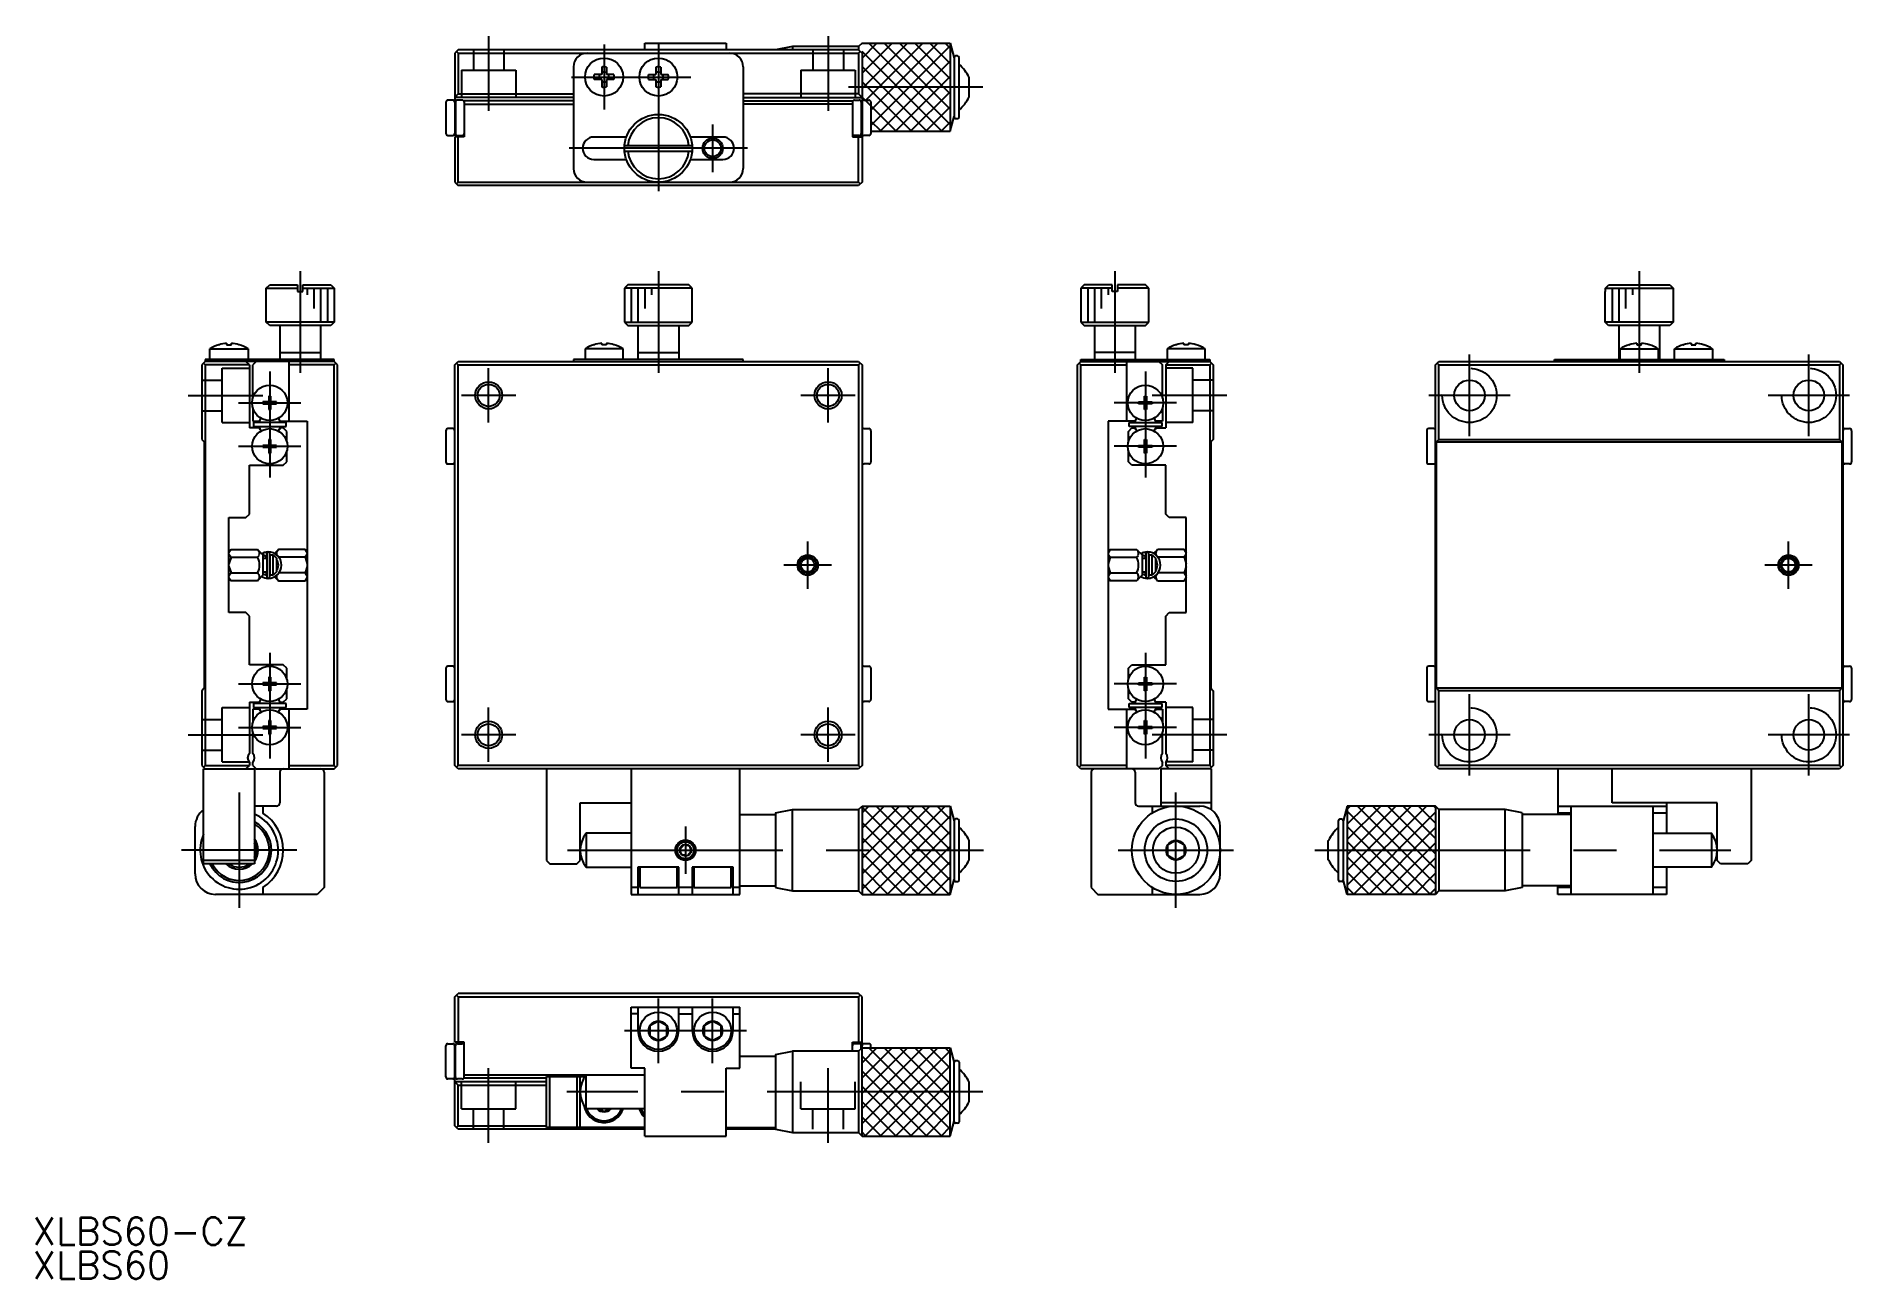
# Model space of a CAD drawing. Extents: x 1 to 268, y 0 to 183.
import ezdxf

# ---------------------------------------------------------------- set-up
doc = ezdxf.new("R2010")
doc.units = 0
doc.linetypes.add('CENTER', pattern=[50.8, 31.75, -6.35, 6.35, -6.35])
doc.linetypes.add('DASHED', pattern=[19.05, 12.7, -6.35])
doc.layers.get('0').update_dxf_attribs({"linetype": 'CONTINUOUS'})
doc.layers.add('CENTER', color=1, linetype='CENTER')
doc.styles.get("Standard").update_dxf_attribs({"font": 'txt.shx', "height": 3, "bigfont": 'bigfont.shx'})

# ---------------------------------------------------------------- blocks, each defined once
blk = doc.blocks.new('*U14')
at = {"color": 7, "linetype": 'CONTINUOUS'}
blk.add_text('XLBS60-CZ', height=4, dxfattribs=at).set_placement((0, 5))
blk = doc.blocks.new('*U15')
at = {"color": 7, "linetype": 'CONTINUOUS'}
blk.add_text('XLBS60', height=4, dxfattribs=at).set_placement((0, 0))

msp = doc.modelspace()

# ---------------------------------------------------------------- linework, layer by layer
at = {"color": 7, "linetype": 'CONTINUOUS'}
for p, q in [((90.15, 181.02), (90.15, 182.02)), ((90.15, 182.02), (102.15, 182.02)), ((102.15, 182.02), (102.15, 181.02)), ((122.15, 182.02), (121.65, 181.52)), ((122.15, 182.02), (135.15, 182.02)), ((135.15, 182.02), (135.74, 179.82)), ((135.15, 182.02), (135.15, 169.02)), ((62.65, 181.02), (62.15, 180.52)), ((62.15, 180.52), (62.15, 168.52)), ((62.65, 180.52), (62.4, 180.77)), ((121.65, 181.02), (62.65, 181.02)), ((62.65, 180.52), (62.65, 174.52)), ((62.65, 180.52), (121.65, 180.52)), ((111.9, 181.52), (109.4, 181.02)), ((121.65, 181.52), (111.9, 181.52)), ((111.9, 181.52), (111.9, 181.02)), ((121.65, 181.52), (121.65, 181.02)), ((121.65, 181.02), (122.15, 180.52)), ((121.65, 180.52), (121.9, 180.77)), ((121.65, 180.52), (121.65, 174.52)), ((122.15, 180.52), (122.15, 161.52)), ((135.74, 179.92), (135.74, 171.12)), ((136.24, 180.12), (135.94, 180.12)), ((136.44, 171.12), (136.44, 179.92)), ((79.65, 178.52), (79.65, 163.52)), ((79.65, 178.52), (79.65, 163.52)), ((83.8, 177.37), (82.7, 177.37)), ((83.8, 176.67), (82.7, 176.67)), ((83.8, 178.48), (83.8, 177.37)), ((83.8, 176.67), (83.8, 175.56)), ((84.5, 178.48), (84.5, 177.37)), ((85.61, 177.37), (84.5, 177.37)), ((85.61, 176.67), (84.5, 176.67)), ((84.5, 176.67), (84.5, 175.56)), ((90.7, 177.37), (91.8, 177.37)), ((90.7, 176.67), (91.8, 176.67)), ((91.8, 178.48), (91.8, 177.37)), ((91.8, 176.67), (91.8, 175.56)), ((92.5, 178.48), (92.5, 177.37)), ((92.5, 177.37), (93.61, 177.37)), ((92.5, 176.67), (93.61, 176.67)), ((92.5, 176.67), (92.5, 175.56)), ((104.65, 178.52), (104.65, 163.52)), ((104.65, 178.52), (104.65, 163.52)), ((137.95, 174.07), (137.95, 176.96)), ((62.65, 174.52), (62.15, 174.02)), ((79.65, 174.02), (62.15, 174.02)), ((62.65, 174.52), (79.65, 174.52)), ((121.65, 174.52), (104.65, 174.52)), ((104.65, 174.02), (122.15, 174.02)), ((121.65, 174.52), (122.15, 174.02)), ((60.85, 173.32), (60.85, 168.72)), ((61.85, 173.62), (61.15, 173.62)), ((62.15, 172.57), (62.25, 172.57)), ((62.15, 172.44), (62.25, 172.44)), ((62.25, 173.32), (62.25, 168.72)), ((63.25, 173.62), (62.55, 173.62)), ((79.65, 173.52), (63.55, 173.52)), ((63.55, 173.52), (63.55, 168.22)), ((63.55, 173.02), (79.65, 173.02)), ((104.65, 173.52), (120.75, 173.52)), ((120.75, 173.02), (104.65, 173.02)), ((120.75, 173.52), (120.75, 168.22)), ((121.05, 173.62), (121.75, 173.62)), ((122.05, 173.32), (122.05, 168.72)), ((122.15, 172.57), (122.05, 172.57)), ((122.15, 172.44), (122.05, 172.44)), ((122.45, 173.62), (123.15, 173.62)), ((123.45, 173.32), (123.45, 168.72)), ((135.15, 169.02), (135.74, 171.22)), ((62.15, 171.02), (62.25, 171.02)), ((62.15, 169.6), (62.25, 169.6)), ((62.15, 169.47), (62.25, 169.47)), ((62.15, 169.02), (62.25, 169.02)), ((62.15, 168.52), (62.33, 168.52)), ((63.48, 168.52), (63.55, 168.52)), ((120.83, 168.52), (120.75, 168.52)), ((122.15, 168.52), (121.98, 168.52)), ((122.15, 171.02), (122.05, 171.02)), ((122.15, 169.6), (122.05, 169.6)), ((122.15, 169.47), (122.05, 169.47)), ((122.15, 169.02), (122.05, 169.02)), ((123.45, 169.02), (135.15, 169.02)), ((135.94, 170.92), (136.24, 170.92)), ((61.15, 168.42), (61.85, 168.42)), ((63.55, 168.22), (62.15, 168.22)), ((62.15, 168.22), (62.15, 161.52)), ((62.55, 168.42), (63.25, 168.42)), ((62.65, 161.52), (62.65, 168.22)), ((87.43, 168.17), (82.65, 168.17)), ((87.17, 166.92), (97.14, 166.92)), ((87.17, 166.12), (97.14, 166.12)), ((101.65, 168.17), (96.87, 168.17)), ((120.75, 168.22), (122.15, 168.22)), ((121.75, 168.42), (121.05, 168.42)), ((121.65, 161.52), (121.65, 168.22)), ((123.15, 168.42), (122.45, 168.42)), ((82.65, 164.87), (87.43, 164.87)), ((96.87, 164.87), (101.65, 164.87)), ((62.15, 161.52), (62.65, 161.02)), ((62.65, 161.52), (62.4, 161.27)), ((62.65, 161.52), (121.65, 161.52)), ((121.65, 161.02), (62.65, 161.02)), ((122.15, 161.52), (121.65, 161.02)), ((121.65, 161.52), (121.9, 161.27)), ((34.4, 145.92), (34.9, 146.42)), ((34.4, 145.92), (39, 145.92)), ((34.4, 140.92), (34.4, 145.92)), ((34.9, 146.42), (39, 146.42)), ((39, 146.42), (39, 145.42)), ((39, 145.42), (39.8, 145.42)), ((39.8, 145.42), (39.8, 146.42)), ((39.8, 146.42), (43.9, 146.42)), ((39.8, 145.92), (44.4, 145.92)), ((43.9, 146.42), (44.4, 145.92)), ((44.4, 145.92), (44.4, 140.92)), ((87.17, 145.42), (87.15, 145.42)), ((87.15, 145.42), (87.15, 140.92)), ((87.67, 146.42), (87.17, 145.92)), ((97.14, 145.92), (87.17, 145.92)), ((87.17, 145.92), (87.17, 145.42)), ((96.64, 146.42), (87.67, 146.42)), ((97.14, 145.92), (96.64, 146.42)), ((97.14, 145.42), (97.14, 145.92)), ((97.15, 145.42), (97.14, 145.42)), ((97.15, 140.92), (97.15, 145.42)), ((154.9, 146.42), (154.4, 145.92)), ((159, 145.92), (154.4, 145.92)), ((154.4, 145.92), (154.4, 140.92)), ((159, 146.42), (154.9, 146.42)), ((159, 145.42), (159, 146.42)), ((159.8, 145.42), (159, 145.42)), ((163.9, 146.42), (159.8, 146.42)), ((159.8, 146.42), (159.8, 145.42)), ((164.4, 145.92), (159.8, 145.92)), ((164.4, 145.92), (163.9, 146.42)), ((164.4, 140.92), (164.4, 145.92)), ((231.64, 140.92), (231.64, 145.42)), ((231.64, 145.42), (231.66, 145.42)), ((231.66, 145.92), (232.16, 146.42)), ((231.66, 145.92), (241.63, 145.92)), ((231.66, 145.42), (231.66, 145.92)), ((232.16, 146.42), (241.13, 146.42)), ((241.13, 146.42), (241.63, 145.92)), ((241.63, 145.92), (241.63, 145.42)), ((241.63, 145.42), (241.64, 145.42)), ((241.64, 145.42), (241.64, 140.92)), ((44.4, 140.92), (34.4, 140.92)), ((34.9, 140.42), (34.4, 140.92)), ((43.9, 140.42), (34.9, 140.42)), ((36.4, 140.42), (36.4, 135.42)), ((42.4, 140.42), (42.4, 135.42)), ((44.4, 140.92), (43.9, 140.42)), ((87.15, 140.92), (97.15, 140.92)), ((87.15, 140.92), (87.65, 140.42)), ((87.65, 140.42), (96.65, 140.42)), ((89.15, 140.42), (89.15, 135.42)), ((95.15, 140.42), (95.15, 135.42)), ((96.65, 140.42), (97.15, 140.92)), ((154.4, 140.92), (164.4, 140.92)), ((154.4, 140.92), (154.9, 140.42)), ((154.9, 140.42), (163.9, 140.42)), ((156.4, 140.42), (156.4, 135.42)), ((162.4, 140.42), (162.4, 135.42)), ((163.9, 140.42), (164.4, 140.92)), ((241.64, 140.92), (231.64, 140.92)), ((232.14, 140.42), (231.64, 140.92)), ((241.14, 140.42), (232.14, 140.42)), ((233.64, 140.42), (233.64, 135.42)), ((239.64, 140.42), (239.64, 135.42)), ((241.64, 140.92), (241.14, 140.42)), ((26.1, 135.42), (26.1, 136.96)), ((26.1, 136.96), (31.7, 136.96)), ((27.4, 137.59), (27.44, 137.59)), ((28.55, 137.79), (28.55, 137.59)), ((28.55, 137.59), (29.25, 137.59)), ((29.25, 137.59), (29.25, 137.79)), ((30.4, 137.59), (30.36, 137.59)), ((31.7, 136.96), (31.7, 135.42)), ((36.4, 136.42), (42.4, 136.42)), ((86.95, 136.96), (81.35, 136.96)), ((81.35, 136.96), (81.35, 135.42)), ((82.65, 137.59), (82.7, 137.59)), ((83.8, 137.59), (83.8, 137.79)), ((84.5, 137.59), (83.8, 137.59)), ((84.5, 137.79), (84.5, 137.59)), ((85.65, 137.59), (85.61, 137.59)), ((86.95, 135.42), (86.95, 136.96)), ((89.15, 136.42), (95.15, 136.42)), ((162.4, 136.42), (156.4, 136.42)), ((172.7, 136.96), (167.1, 136.96)), ((167.1, 136.96), (167.1, 135.42)), ((168.4, 137.59), (168.44, 137.59)), ((169.55, 137.59), (169.55, 137.79)), ((170.25, 137.59), (169.55, 137.59)), ((170.25, 137.79), (170.25, 137.59)), ((171.4, 137.59), (171.36, 137.59)), ((172.7, 135.42), (172.7, 136.96)), ((233.84, 136.42), (233.64, 136.42)), ((233.84, 135.42), (233.84, 136.96)), ((233.84, 136.96), (239.44, 136.96)), ((235.14, 137.59), (235.19, 137.59)), ((236.29, 137.79), (236.29, 137.59)), ((236.29, 137.59), (236.99, 137.59)), ((236.99, 137.59), (236.99, 137.79)), ((238.14, 137.59), (238.1, 137.59)), ((239.44, 136.96), (239.44, 135.42)), ((239.64, 136.42), (239.44, 136.42)), ((241.84, 135.42), (241.84, 136.96)), ((241.84, 136.96), (247.44, 136.96)), ((243.14, 137.59), (243.19, 137.59)), ((244.29, 137.79), (244.29, 137.59)), ((244.29, 137.59), (244.99, 137.59)), ((244.99, 137.59), (244.99, 137.79)), ((246.14, 137.59), (246.1, 137.59)), ((247.44, 136.96), (247.44, 135.42)), ((25.4, 135.12), (24.9, 134.62)), ((24.9, 134.62), (24.9, 123.62)), ((25.4, 134.62), (25.15, 134.87)), ((44.4, 135.42), (25.4, 135.42)), ((25.4, 135.42), (25.4, 135.12)), ((44.4, 135.12), (25.4, 135.12)), ((31.9, 134.62), (25.4, 134.62)), ((25.4, 134.62), (25.4, 75.62)), ((31.9, 134.62), (31.4, 135.12)), ((31.9, 134.62), (31.9, 125.32)), ((32.9, 135.12), (32.4, 134.62)), ((32.4, 129.73), (32.4, 134.62)), ((37.7, 135.12), (37.7, 126.32)), ((44.4, 134.62), (37.7, 134.62)), ((44.4, 135.12), (44.4, 135.42)), ((44.9, 134.62), (44.4, 135.12)), ((44.4, 134.62), (44.65, 134.87)), ((44.4, 75.62), (44.4, 134.62)), ((44.9, 75.62), (44.9, 134.62)), ((62.15, 134.62), (62.65, 135.12)), ((62.15, 75.62), (62.15, 134.62)), ((62.65, 134.62), (62.4, 134.87)), ((62.65, 135.12), (121.65, 135.12)), ((62.65, 134.62), (121.65, 134.62)), ((62.65, 75.62), (62.65, 134.62)), ((104.65, 135.42), (79.65, 135.42)), ((79.65, 135.42), (79.65, 135.12)), ((104.65, 135.12), (104.65, 135.42)), ((121.65, 135.12), (122.15, 134.62)), ((121.65, 134.62), (121.9, 134.87)), ((121.65, 134.62), (121.65, 75.62)), ((122.15, 134.62), (122.15, 75.62)), ((153.9, 134.62), (154.4, 135.12)), ((153.9, 75.62), (153.9, 134.62)), ((154.4, 134.62), (154.15, 134.87)), ((154.4, 135.12), (154.4, 135.42)), ((154.4, 135.42), (173.4, 135.42)), ((154.4, 135.12), (173.4, 135.12)), ((154.4, 75.62), (154.4, 134.62)), ((154.4, 134.62), (161.1, 134.62)), ((161.1, 135.12), (161.1, 126.32)), ((165.9, 135.12), (166.4, 134.62)), ((166.4, 129.73), (166.4, 134.62)), ((166.9, 134.62), (167.4, 135.12)), ((166.9, 134.62), (166.9, 125.32)), ((166.9, 134.62), (173.4, 134.62)), ((173.4, 135.42), (173.4, 135.12)), ((173.4, 135.12), (173.9, 134.62)), ((173.4, 134.62), (173.65, 134.87)), ((173.4, 134.62), (173.4, 75.62)), ((173.9, 134.62), (173.9, 123.62)), ((206.64, 134.62), (207.14, 135.12)), ((206.64, 75.62), (206.64, 134.62)), ((207.14, 134.62), (206.89, 134.87)), ((207.14, 135.12), (266.14, 135.12)), ((207.14, 123.62), (207.14, 134.62)), ((207.14, 134.62), (266.14, 134.62)), ((224.14, 135.12), (224.14, 135.42)), ((224.14, 135.42), (249.14, 135.42)), ((249.14, 135.42), (249.14, 135.12)), ((266.14, 135.12), (266.64, 134.62)), ((266.14, 134.62), (266.39, 134.87)), ((266.14, 134.62), (266.14, 123.62)), ((266.64, 134.62), (266.64, 75.62)), ((34.69, 129.16), (33.9, 129.16)), ((33.9, 129.16), (33.9, 128.87)), ((33.9, 128.87), (34.69, 128.87)), ((34.43, 129.16), (34.43, 128.87)), ((35.04, 130.02), (34.75, 130.02)), ((34.75, 130.02), (34.75, 129.22)), ((35.04, 129.49), (34.75, 129.49)), ((34.75, 128.81), (34.75, 128.02)), ((34.75, 128.55), (35.04, 128.55)), ((35.04, 129.22), (35.04, 130.02)), ((35.04, 128.02), (35.04, 128.81)), ((35.9, 129.16), (35.1, 129.16)), ((35.1, 128.87), (35.9, 128.87)), ((35.37, 128.87), (35.37, 129.16)), ((35.9, 128.87), (35.9, 129.16)), ((162.9, 128.87), (162.9, 129.16)), ((162.9, 129.16), (163.69, 129.16)), ((163.69, 128.87), (162.9, 128.87)), ((163.43, 128.87), (163.43, 129.16)), ((163.75, 130.02), (164.04, 130.02)), ((163.75, 129.22), (163.75, 130.02)), ((163.75, 129.49), (164.04, 129.49)), ((163.75, 128.02), (163.75, 128.81)), ((164.04, 128.55), (163.75, 128.55)), ((164.04, 130.02), (164.04, 129.22)), ((164.04, 128.81), (164.04, 128.02)), ((164.1, 129.16), (164.9, 129.16)), ((164.9, 128.87), (164.1, 128.87)), ((164.37, 129.16), (164.37, 128.87)), ((164.9, 129.16), (164.9, 128.87)), ((32.4, 128.3), (32.4, 126.32)), ((32.4, 126.32), (33.35, 126.32)), ((37.3, 126.12), (32.5, 126.12)), ((32.5, 126.12), (32.5, 125.52)), ((33.35, 126.32), (33.52, 126.61)), ((34.75, 128.02), (35.04, 128.02)), ((36.45, 126.32), (36.28, 126.61)), ((36.45, 126.32), (40.4, 126.32)), ((37.3, 125.52), (37.3, 126.12)), ((40.4, 126.32), (40.4, 83.92)), ((162.35, 126.32), (158.4, 126.32)), ((158.4, 126.32), (158.4, 83.92)), ((161.5, 126.12), (166.3, 126.12)), ((161.5, 125.52), (161.5, 126.12)), ((162.35, 126.32), (162.52, 126.61)), ((164.04, 128.02), (163.75, 128.02)), ((165.45, 126.32), (165.28, 126.61)), ((166.4, 126.32), (165.45, 126.32)), ((166.3, 126.12), (166.3, 125.52)), ((166.4, 128.3), (166.4, 126.32)), ((24.9, 123.62), (25.25, 123.27)), ((25.25, 123.27), (25.25, 86.97)), ((33.35, 125.32), (31.9, 125.32)), ((32.5, 125.52), (37.3, 125.52)), ((33.35, 125.32), (33.48, 125.09)), ((35.04, 123.62), (34.75, 123.62)), ((34.75, 123.62), (34.75, 122.82)), ((35.04, 123.09), (34.75, 123.09)), ((35.04, 122.82), (35.04, 123.62)), ((36.45, 125.32), (36.32, 125.09)), ((36.9, 125.32), (36.45, 125.32)), ((37.4, 124.82), (36.9, 125.32)), ((37.4, 123.33), (37.4, 124.82)), ((60.85, 124.92), (60.85, 120.32)), ((61.85, 125.22), (61.15, 125.22)), ((122.45, 125.22), (123.15, 125.22)), ((123.45, 124.92), (123.45, 120.32)), ((161.4, 124.82), (161.9, 125.32)), ((161.4, 123.33), (161.4, 124.82)), ((166.3, 125.52), (161.5, 125.52)), ((161.9, 125.32), (162.35, 125.32)), ((162.35, 125.32), (162.48, 125.09)), ((163.75, 123.62), (164.04, 123.62)), ((163.75, 122.82), (163.75, 123.62)), ((163.75, 123.09), (164.04, 123.09)), ((164.04, 123.62), (164.04, 122.82)), ((165.45, 125.32), (165.32, 125.09)), ((165.45, 125.32), (166.9, 125.32)), ((173.9, 123.62), (173.55, 123.27)), ((173.55, 123.27), (173.55, 86.97)), ((205.34, 124.92), (205.34, 120.32)), ((206.34, 125.22), (205.64, 125.22)), ((206.79, 123.27), (207.14, 123.62)), ((206.79, 123.27), (266.49, 123.27)), ((206.79, 86.97), (206.79, 123.27)), ((207.14, 123.62), (266.14, 123.62)), ((266.14, 123.62), (266.49, 123.27)), ((266.49, 123.27), (266.49, 86.97)), ((266.94, 125.22), (267.64, 125.22)), ((267.94, 124.92), (267.94, 120.32)), ((34.69, 122.76), (33.9, 122.76)), ((33.9, 122.76), (33.9, 122.47)), ((33.9, 122.47), (34.69, 122.47)), ((34.43, 122.76), (34.43, 122.47)), ((34.75, 122.41), (34.75, 121.62)), ((34.75, 122.15), (35.04, 122.15)), ((34.75, 121.62), (35.04, 121.62)), ((35.04, 121.62), (35.04, 122.41)), ((35.9, 122.76), (35.1, 122.76)), ((35.1, 122.47), (35.9, 122.47)), ((35.37, 122.47), (35.37, 122.76)), ((35.9, 122.47), (35.9, 122.76)), ((37.4, 120.32), (37.4, 121.9)), ((161.4, 120.32), (161.4, 121.9)), ((162.9, 122.47), (162.9, 122.76)), ((162.9, 122.76), (163.69, 122.76)), ((163.69, 122.47), (162.9, 122.47)), ((163.43, 122.47), (163.43, 122.76)), ((163.75, 121.62), (163.75, 122.41)), ((164.04, 122.15), (163.75, 122.15)), ((164.04, 121.62), (163.75, 121.62)), ((164.04, 122.41), (164.04, 121.62)), ((164.1, 122.76), (164.9, 122.76)), ((164.9, 122.47), (164.1, 122.47)), ((164.37, 122.76), (164.37, 122.47)), ((164.9, 122.76), (164.9, 122.47)), ((31.9, 112.62), (31.9, 119.82)), ((31.9, 119.82), (36.9, 119.82)), ((36.9, 119.82), (37.4, 120.32)), ((61.15, 120.02), (61.85, 120.02)), ((123.15, 120.02), (122.45, 120.02)), ((161.9, 119.82), (161.4, 120.32)), ((166.9, 119.82), (161.9, 119.82)), ((166.9, 112.62), (166.9, 119.82)), ((205.64, 120.02), (206.34, 120.02)), ((267.64, 120.02), (266.94, 120.02)), ((31.4, 112.12), (31.9, 112.62)), ((167.4, 112.12), (166.9, 112.62)), ((28.9, 98.12), (28.9, 112.12)), ((28.9, 112.12), (31.4, 112.12)), ((169.9, 112.12), (167.4, 112.12)), ((169.9, 98.12), (169.9, 112.12)), ((28.9, 107.13), (29.2, 107.43)), ((29.2, 107.43), (28.9, 106.95)), ((29.2, 107.43), (33.09, 107.43)), ((33.09, 107.43), (33.9, 106.62)), ((34.64, 107.06), (34.13, 106.96)), ((36.21, 107.43), (35.61, 106.83)), ((40.1, 107.43), (36.21, 107.43)), ((40.4, 107.13), (40.1, 107.43)), ((40.1, 107.43), (40.4, 106.95)), ((158.4, 107.13), (158.7, 107.43)), ((158.7, 107.43), (158.4, 106.95)), ((158.7, 107.43), (162.59, 107.43)), ((162.59, 107.43), (163.4, 106.62)), ((164.14, 107.06), (163.63, 106.96)), ((165.71, 107.43), (165.11, 106.83)), ((169.6, 107.43), (165.71, 107.43)), ((169.9, 107.13), (169.6, 107.43)), ((169.6, 107.43), (169.9, 106.95)), ((28.9, 106.75), (29.2, 106.27)), ((29.2, 106.27), (28.9, 105.31)), ((28.9, 104.92), (29.2, 103.96)), ((29.2, 106.27), (33.09, 106.27)), ((33.71, 106.81), (33.89, 106.9)), ((33.92, 106.92), (33.89, 106.9)), ((33.89, 106.9), (33.89, 106.9)), ((33.89, 106.9), (33.89, 106.9)), ((33.89, 106.9), (33.89, 106.9)), ((33.89, 106.9), (33.89, 106.89)), ((33.89, 106.89), (33.89, 106.89)), ((33.89, 106.89), (33.89, 106.88)), ((33.89, 106.88), (33.89, 106.87)), ((33.89, 106.87), (33.89, 106.86)), ((33.89, 106.86), (33.9, 106.85)), ((33.9, 106.85), (33.9, 106.83)), ((33.9, 106.83), (33.9, 106.82)), ((33.9, 106.82), (33.91, 106.8)), ((33.9, 106.62), (33.9, 103.62)), ((33.9, 106.4), (34.07, 106.49)), ((33.9, 106.12), (34.45, 106.12)), ((33.91, 106.8), (33.92, 106.77)), ((33.99, 106.94), (33.92, 106.92)), ((33.92, 106.77), (33.93, 106.74)), ((33.93, 106.74), (33.95, 106.7)), ((33.95, 106.7), (33.96, 106.67)), ((33.96, 106.67), (33.98, 106.63)), ((33.98, 106.63), (34, 106.6)), ((34.03, 106.95), (33.99, 106.94)), ((34, 106.6), (34.01, 106.57)), ((34.01, 106.57), (34.02, 106.56)), ((34.02, 106.56), (34.02, 106.55)), ((34.02, 106.55), (34.03, 106.54)), ((34.06, 106.95), (34.03, 106.95)), ((34.03, 106.54), (34.03, 106.53)), ((34.03, 106.53), (34.04, 106.52)), ((34.04, 106.52), (34.05, 106.51)), ((34.05, 106.51), (34.05, 106.51)), ((34.05, 106.51), (34.06, 106.5)), ((34.1, 106.96), (34.06, 106.95)), ((34.06, 106.5), (34.06, 106.5)), ((34.06, 106.5), (34.07, 106.49)), ((34.07, 106.49), (34.07, 106.49)), ((34.13, 106.96), (34.1, 106.96)), ((34.17, 106.96), (34.13, 106.96)), ((34.2, 106.96), (34.17, 106.96)), ((34.24, 106.96), (34.2, 106.96)), ((34.28, 106.96), (34.24, 106.96)), ((34.31, 106.95), (34.28, 106.96)), ((34.35, 106.94), (34.31, 106.95)), ((34.38, 106.94), (34.35, 106.94)), ((34.41, 106.92), (34.38, 106.94)), ((34.4, 106.12), (34.4, 106.4)), ((34.45, 106.91), (34.41, 106.92)), ((34.46, 106.91), (34.45, 106.91)), ((34.45, 106.84), (34.45, 103.39)), ((34.9, 103.39), (34.9, 106.84)), ((34.9, 106.62), (35.4, 106.62)), ((34.9, 106.62), (34.9, 103.62)), ((35.4, 106.62), (35.9, 106.12)), ((35.4, 103.62), (35.4, 106.62)), ((35.9, 106.12), (35.9, 104.12)), ((40.1, 106.27), (36.24, 106.27)), ((40.4, 106.75), (40.1, 106.27)), ((40.1, 106.27), (40.4, 105.31)), ((40.4, 104.92), (40.1, 103.96)), ((158.4, 106.75), (158.7, 106.27)), ((158.7, 106.27), (158.4, 105.31)), ((158.4, 104.92), (158.7, 103.96)), ((158.7, 106.27), (162.59, 106.27)), ((163.21, 106.81), (163.39, 106.9)), ((163.42, 106.92), (163.39, 106.9)), ((163.39, 106.9), (163.39, 106.9)), ((163.39, 106.9), (163.39, 106.9)), ((163.39, 106.9), (163.39, 106.9)), ((163.39, 106.9), (163.39, 106.89)), ((163.39, 106.89), (163.39, 106.89)), ((163.39, 106.89), (163.39, 106.88)), ((163.39, 106.88), (163.39, 106.87)), ((163.39, 106.87), (163.39, 106.86)), ((163.39, 106.86), (163.4, 106.85)), ((163.4, 106.85), (163.4, 106.83)), ((163.4, 106.83), (163.4, 106.82)), ((163.4, 106.82), (163.41, 106.8)), ((163.4, 106.62), (163.4, 103.62)), ((163.4, 106.4), (163.57, 106.49)), ((163.4, 106.12), (163.95, 106.12)), ((163.41, 106.8), (163.42, 106.77)), ((163.49, 106.94), (163.42, 106.92)), ((163.42, 106.77), (163.43, 106.74)), ((163.43, 106.74), (163.45, 106.7)), ((163.45, 106.7), (163.46, 106.67)), ((163.46, 106.67), (163.48, 106.63)), ((163.48, 106.63), (163.5, 106.6)), ((163.53, 106.95), (163.49, 106.94)), ((163.5, 106.6), (163.51, 106.57)), ((163.51, 106.57), (163.52, 106.56)), ((163.52, 106.56), (163.52, 106.55)), ((163.52, 106.55), (163.53, 106.54)), ((163.56, 106.95), (163.53, 106.95)), ((163.53, 106.54), (163.53, 106.53)), ((163.53, 106.53), (163.54, 106.52)), ((163.54, 106.52), (163.55, 106.51)), ((163.55, 106.51), (163.55, 106.51)), ((163.55, 106.51), (163.56, 106.5)), ((163.6, 106.96), (163.56, 106.95)), ((163.56, 106.5), (163.56, 106.5)), ((163.56, 106.5), (163.57, 106.49)), ((163.57, 106.49), (163.57, 106.49)), ((163.63, 106.96), (163.6, 106.96)), ((163.67, 106.96), (163.63, 106.96)), ((163.7, 106.96), (163.67, 106.96)), ((163.74, 106.96), (163.7, 106.96)), ((163.78, 106.96), (163.74, 106.96)), ((163.81, 106.95), (163.78, 106.96)), ((163.85, 106.94), (163.81, 106.95)), ((163.88, 106.94), (163.85, 106.94)), ((163.91, 106.92), (163.88, 106.94)), ((163.9, 106.12), (163.9, 106.4)), ((163.95, 106.91), (163.91, 106.92)), ((163.96, 106.91), (163.95, 106.91)), ((163.95, 106.84), (163.95, 103.39)), ((164.4, 103.39), (164.4, 106.84)), ((164.4, 106.62), (164.9, 106.62)), ((164.4, 106.62), (164.4, 103.62)), ((164.9, 106.62), (165.4, 106.12)), ((164.9, 103.62), (164.9, 106.62)), ((165.4, 106.12), (165.4, 104.12)), ((169.6, 106.27), (165.74, 106.27)), ((169.9, 106.75), (169.6, 106.27)), ((169.6, 106.27), (169.9, 105.31)), ((169.9, 104.92), (169.6, 103.96)), ((29.2, 103.96), (28.9, 103.48)), ((28.9, 103.29), (29.2, 102.81)), ((29.2, 102.81), (28.9, 103.11)), ((29.2, 103.96), (33.09, 103.96)), ((33.09, 102.81), (29.2, 102.81)), ((33.9, 103.62), (33.09, 102.81)), ((33.9, 104.12), (34.45, 104.12)), ((33.9, 103.83), (34.45, 103.63)), ((34.4, 104.12), (34.4, 103.84)), ((35.4, 103.62), (34.9, 103.62)), ((35.9, 104.12), (35.4, 103.62)), ((35.61, 103.41), (36.21, 102.81)), ((36.21, 102.81), (40.1, 102.81)), ((40.1, 103.96), (36.24, 103.96)), ((40.1, 103.96), (40.4, 103.48)), ((40.4, 103.29), (40.1, 102.81)), ((40.1, 102.81), (40.4, 103.11)), ((158.7, 103.96), (158.4, 103.48)), ((158.4, 103.29), (158.7, 102.81)), ((158.7, 102.81), (158.4, 103.11)), ((158.7, 103.96), (162.59, 103.96)), ((162.59, 102.81), (158.7, 102.81)), ((163.4, 103.62), (162.59, 102.81)), ((163.4, 104.12), (163.95, 104.12)), ((163.4, 103.83), (163.95, 103.63)), ((163.9, 104.12), (163.9, 103.84)), ((164.9, 103.62), (164.4, 103.62)), ((165.4, 104.12), (164.9, 103.62)), ((165.11, 103.41), (165.71, 102.81)), ((165.71, 102.81), (169.6, 102.81)), ((169.6, 103.96), (165.74, 103.96)), ((169.6, 103.96), (169.9, 103.48)), ((169.9, 103.29), (169.6, 102.81)), ((169.6, 102.81), (169.9, 103.11)), ((31.4, 98.12), (28.9, 98.12)), ((31.9, 97.62), (31.4, 98.12)), ((31.9, 90.42), (31.9, 97.62)), ((166.9, 97.62), (167.4, 98.12)), ((166.9, 90.42), (166.9, 97.62)), ((167.4, 98.12), (169.9, 98.12)), ((36.9, 90.42), (31.9, 90.42)), ((35.04, 88.62), (34.75, 88.62)), ((34.75, 88.62), (34.75, 87.82)), ((35.04, 87.82), (35.04, 88.62)), ((37.4, 89.92), (36.9, 90.42)), ((37.4, 88.33), (37.4, 89.92)), ((60.85, 89.92), (60.85, 85.32)), ((61.85, 90.22), (61.15, 90.22)), ((122.45, 90.22), (123.15, 90.22)), ((123.45, 89.92), (123.45, 85.32)), ((161.4, 89.92), (161.9, 90.42)), ((161.4, 88.33), (161.4, 89.92)), ((161.9, 90.42), (166.9, 90.42)), ((163.75, 88.62), (164.04, 88.62)), ((163.75, 87.82), (163.75, 88.62)), ((164.04, 88.62), (164.04, 87.82)), ((205.34, 89.92), (205.34, 85.32)), ((206.34, 90.22), (205.64, 90.22)), ((266.94, 90.22), (267.64, 90.22)), ((267.94, 89.92), (267.94, 85.32)), ((25.25, 86.97), (24.9, 86.62)), ((24.9, 86.62), (24.9, 75.62)), ((34.69, 87.76), (33.9, 87.76)), ((33.9, 87.76), (33.9, 87.47)), ((33.9, 87.47), (34.69, 87.47)), ((34.43, 87.76), (34.43, 87.47)), ((35.04, 88.09), (34.75, 88.09)), ((34.75, 87.41), (34.75, 86.62)), ((34.75, 87.15), (35.04, 87.15)), ((34.75, 86.62), (35.04, 86.62)), ((35.04, 86.62), (35.04, 87.41)), ((35.9, 87.76), (35.1, 87.76)), ((35.1, 87.47), (35.9, 87.47)), ((35.37, 87.47), (35.37, 87.76)), ((35.9, 87.47), (35.9, 87.76)), ((37.4, 85.42), (37.4, 86.9)), ((161.4, 85.42), (161.4, 86.9)), ((162.9, 87.47), (162.9, 87.76)), ((162.9, 87.76), (163.69, 87.76)), ((163.69, 87.47), (162.9, 87.47)), ((163.43, 87.47), (163.43, 87.76)), ((163.75, 88.09), (164.04, 88.09)), ((163.75, 86.62), (163.75, 87.41)), ((164.04, 87.15), (163.75, 87.15)), ((164.04, 86.62), (163.75, 86.62)), ((164.04, 87.41), (164.04, 86.62)), ((164.1, 87.76), (164.9, 87.76)), ((164.9, 87.47), (164.1, 87.47)), ((164.37, 87.76), (164.37, 87.47)), ((164.9, 87.76), (164.9, 87.47)), ((173.55, 86.97), (173.9, 86.62)), ((173.9, 86.62), (173.9, 75.62)), ((266.49, 86.97), (206.79, 86.97)), ((207.14, 86.62), (206.79, 86.97)), ((266.14, 86.62), (207.14, 86.62)), ((207.14, 75.62), (207.14, 86.62)), ((266.49, 86.97), (266.14, 86.62)), ((266.14, 86.62), (266.14, 75.62)), ((31.9, 84.92), (33.35, 84.92)), ((31.9, 84.92), (31.9, 77.38)), ((33.35, 83.92), (32.4, 83.92)), ((32.4, 83.92), (32.4, 81.93)), ((37.3, 84.72), (32.5, 84.72)), ((32.5, 84.72), (32.5, 84.12)), ((32.5, 84.12), (37.3, 84.12)), ((33.35, 84.92), (33.52, 85.21)), ((33.35, 83.92), (33.48, 83.69)), ((36.45, 84.92), (36.28, 85.21)), ((36.45, 83.92), (36.32, 83.69)), ((36.45, 84.92), (36.9, 84.92)), ((40.4, 83.92), (36.45, 83.92)), ((36.9, 84.92), (37.4, 85.42)), ((37.3, 84.12), (37.3, 84.72)), ((37.7, 83.92), (37.7, 75.12)), ((61.15, 85.02), (61.85, 85.02)), ((123.15, 85.02), (122.45, 85.02)), ((158.4, 83.92), (162.35, 83.92)), ((161.1, 83.92), (161.1, 75.12)), ((161.9, 84.92), (161.4, 85.42)), ((161.5, 84.72), (166.3, 84.72)), ((161.5, 84.12), (161.5, 84.72)), ((166.3, 84.12), (161.5, 84.12)), ((162.35, 84.92), (161.9, 84.92)), ((162.35, 84.92), (162.52, 85.21)), ((162.35, 83.92), (162.48, 83.69)), ((165.45, 84.92), (165.28, 85.21)), ((165.45, 83.92), (165.32, 83.69)), ((166.9, 84.92), (165.45, 84.92)), ((165.45, 83.92), (166.4, 83.92)), ((166.3, 84.72), (166.3, 84.12)), ((166.4, 83.92), (166.4, 81.93)), ((166.9, 84.92), (166.9, 77.38)), ((205.64, 85.02), (206.34, 85.02)), ((267.64, 85.02), (266.94, 85.02)), ((32.4, 77.38), (32.4, 80.5)), ((34.69, 81.36), (33.9, 81.36)), ((33.9, 81.36), (33.9, 81.07)), ((33.9, 81.07), (34.69, 81.07)), ((34.43, 81.36), (34.43, 81.07)), ((35.04, 82.22), (34.75, 82.22)), ((34.75, 82.22), (34.75, 81.42)), ((35.04, 81.69), (34.75, 81.69)), ((34.75, 81.01), (34.75, 80.22)), ((34.75, 80.75), (35.04, 80.75)), ((35.04, 81.42), (35.04, 82.22)), ((35.04, 80.22), (35.04, 81.01)), ((35.9, 81.36), (35.1, 81.36)), ((35.1, 81.07), (35.9, 81.07)), ((35.37, 81.07), (35.37, 81.36)), ((35.9, 81.07), (35.9, 81.36)), ((162.9, 81.07), (162.9, 81.36)), ((162.9, 81.36), (163.69, 81.36)), ((163.69, 81.07), (162.9, 81.07)), ((163.43, 81.07), (163.43, 81.36)), ((163.75, 82.22), (164.04, 82.22)), ((163.75, 81.42), (163.75, 82.22)), ((163.75, 81.69), (164.04, 81.69)), ((163.75, 80.22), (163.75, 81.01)), ((164.04, 80.75), (163.75, 80.75)), ((164.04, 82.22), (164.04, 81.42)), ((164.04, 81.01), (164.04, 80.22)), ((164.1, 81.36), (164.9, 81.36)), ((164.9, 81.07), (164.1, 81.07)), ((164.37, 81.36), (164.37, 81.07)), ((164.9, 81.36), (164.9, 81.07)), ((166.4, 77.38), (166.4, 80.5)), ((34.75, 80.22), (35.04, 80.22)), ((164.04, 80.22), (163.75, 80.22)), ((24.9, 75.62), (25.4, 75.12)), ((25.4, 75.62), (25.15, 75.37)), ((25.15, 61.12), (25.15, 75.12)), ((25.15, 75.12), (32.65, 75.12)), ((25.4, 75.62), (31.9, 75.62)), ((31.4, 75.12), (31.9, 75.62)), ((31.9, 76.06), (31.9, 75.62)), ((32.4, 75.62), (32.4, 76.06)), ((32.4, 75.62), (32.9, 75.12)), ((32.65, 75.12), (32.65, 61.12)), ((32.9, 75.12), (44.4, 75.12)), ((37.7, 75.62), (44.4, 75.62)), ((44.4, 75.12), (44.9, 75.62)), ((44.4, 75.62), (44.65, 75.37)), ((62.65, 75.12), (62.15, 75.62)), ((62.65, 75.62), (62.4, 75.37)), ((121.65, 75.62), (62.65, 75.62)), ((121.65, 75.12), (62.65, 75.12)), ((75.65, 75.12), (75.65, 61.62)), ((88.15, 75.12), (88.15, 56.62)), ((104.15, 56.62), (104.15, 75.12)), ((121.65, 75.62), (121.9, 75.37)), ((122.15, 75.62), (121.65, 75.12)), ((154.4, 75.12), (153.9, 75.62)), ((154.4, 75.62), (154.15, 75.37)), ((161.1, 75.62), (154.4, 75.62)), ((165.9, 75.12), (154.4, 75.12)), ((166.4, 75.62), (165.9, 75.12)), ((173.65, 75.12), (166.15, 75.12)), ((166.15, 75.12), (166.15, 69.62)), ((166.4, 75.62), (166.4, 76.06)), ((166.9, 76.06), (166.9, 75.62)), ((167.4, 75.12), (166.9, 75.62)), ((173.4, 75.62), (166.9, 75.62)), ((173.9, 75.62), (173.4, 75.12)), ((173.4, 75.62), (173.65, 75.37)), ((173.65, 69.05), (173.65, 75.12)), ((207.14, 75.12), (206.64, 75.62)), ((207.14, 75.62), (206.89, 75.37)), ((266.14, 75.62), (207.14, 75.62)), ((266.14, 75.12), (207.14, 75.12)), ((224.64, 75.12), (224.64, 68.37)), ((232.64, 70.12), (232.64, 75.12)), ((253.14, 75.12), (253.14, 61.62)), ((266.14, 75.62), (266.39, 75.37)), ((266.64, 75.62), (266.14, 75.12)), ((36.4, 74.62), (36.4, 70.12)), ((42.9, 74.62), (42.9, 57.62)), ((155.9, 74.62), (155.9, 57.62)), ((162.4, 74.62), (162.4, 70.12)), ((35.9, 69.62), (32.65, 69.62)), ((33.9, 69.62), (33.9, 68.59)), ((80.65, 61.62), (80.65, 70.12)), ((80.65, 70.12), (88.15, 70.12)), ((121.65, 69.12), (122.15, 69.62)), ((122.15, 69.62), (135.15, 69.62)), ((122.15, 69.62), (122.15, 56.62)), ((135.15, 69.62), (135.74, 67.42)), ((135.15, 69.62), (135.15, 56.62)), ((162.9, 69.62), (171.9, 69.62)), ((164.9, 69.62), (164.9, 68.59)), ((173.65, 70.12), (166.15, 70.12)), ((193.64, 69.62), (193.05, 67.42)), ((206.64, 69.62), (193.64, 69.62)), ((193.64, 69.62), (193.64, 56.62)), ((207.14, 69.12), (206.64, 69.62)), ((206.64, 69.62), (206.64, 56.62)), ((224.64, 69.62), (240.64, 69.62)), ((226.64, 56.62), (226.64, 69.62)), ((248.14, 70.12), (232.64, 70.12)), ((238.64, 69.62), (238.64, 56.62)), ((240.64, 70.12), (240.64, 65.62)), ((248.14, 61.62), (248.14, 70.12)), ((104.15, 68.37), (109.4, 68.37)), ((109.4, 68.62), (111.9, 69.12)), ((109.4, 68.62), (109.4, 57.62)), ((111.9, 69.12), (121.65, 69.12)), ((111.9, 57.12), (111.9, 69.12)), ((121.65, 69.12), (121.65, 57.12)), ((135.74, 67.52), (135.74, 58.72)), ((136.24, 67.72), (135.94, 67.72)), ((136.44, 58.72), (136.44, 67.52)), ((192.35, 58.72), (192.35, 67.52)), ((192.55, 67.72), (192.85, 67.72)), ((193.05, 67.52), (193.05, 58.72)), ((216.89, 69.12), (207.14, 69.12)), ((207.14, 69.12), (207.14, 57.12)), ((219.39, 68.62), (216.89, 69.12)), ((216.89, 57.12), (216.89, 69.12)), ((219.39, 68.62), (219.39, 57.62)), ((226.64, 68.37), (219.39, 68.37)), ((226.64, 68.59), (224.64, 68.59)), ((240.64, 68.59), (238.64, 68.59)), ((23.9, 59.62), (23.9, 66.62)), ((81.53, 65.62), (81.53, 60.62)), ((88.15, 65.62), (81.53, 65.62)), ((137.95, 61.67), (137.95, 64.56)), ((168.4, 64.56), (167.15, 63.84)), ((169.65, 63.84), (168.4, 64.56)), ((174.9, 59.62), (174.9, 66.62)), ((190.84, 61.67), (190.84, 64.56)), ((238.64, 65.62), (247.27, 65.62)), ((247.27, 65.62), (247.27, 60.62)), ((32.65, 61.62), (25.15, 61.62)), ((75.65, 61.62), (76.15, 61.12)), ((80.15, 61.12), (80.65, 61.62)), ((95.31, 63.29), (95.88, 63.94)), ((95.58, 62.47), (95.31, 63.29)), ((96.43, 62.3), (95.58, 62.47)), ((95.88, 63.94), (96.73, 63.77)), ((97, 62.95), (96.43, 62.3)), ((96.73, 63.77), (97, 62.95)), ((167.15, 63.84), (167.15, 62.4)), ((167.15, 62.4), (168.4, 61.67)), ((168.4, 61.67), (169.65, 62.4)), ((169.65, 62.4), (169.65, 63.84)), ((248.64, 61.12), (248.14, 61.62)), ((253.14, 61.62), (252.64, 61.12)), ((32.65, 61.12), (25.15, 61.12)), ((76.15, 61.12), (80.15, 61.12)), ((81.53, 60.62), (88.15, 60.62)), ((95.15, 60.62), (89.15, 60.62)), ((89.15, 60.62), (89.15, 56.62)), ((89.4, 60.62), (89.4, 57.62)), ((94.9, 57.62), (94.9, 60.62)), ((95.15, 56.62), (95.15, 60.62)), ((103.15, 60.62), (97.15, 60.62)), ((97.15, 60.62), (97.15, 56.62)), ((97.4, 60.62), (97.4, 57.62)), ((102.9, 57.62), (102.9, 60.62)), ((103.15, 56.62), (103.15, 60.62)), ((247.27, 60.62), (238.64, 60.62)), ((240.64, 60.62), (240.64, 56.62)), ((252.64, 61.12), (248.64, 61.12)), ((41.9, 56.62), (26.9, 56.62)), ((33.9, 57.64), (33.9, 56.62)), ((42.9, 57.62), (41.9, 56.62)), ((89.15, 57.62), (88.15, 57.62)), ((88.15, 56.62), (104.15, 56.62)), ((89.4, 57.62), (94.9, 57.62)), ((97.15, 57.62), (95.15, 57.62)), ((97.4, 57.62), (102.9, 57.62)), ((104.15, 57.62), (103.15, 57.62)), ((104.15, 57.87), (109.4, 57.87)), ((109.4, 57.62), (111.9, 57.12)), ((111.9, 57.12), (121.65, 57.12)), ((121.65, 57.12), (122.15, 56.62)), ((122.15, 56.62), (135.15, 56.62)), ((135.15, 56.62), (135.74, 58.82)), ((135.94, 58.52), (136.24, 58.52)), ((155.9, 57.62), (156.9, 56.62)), ((156.9, 56.62), (171.9, 56.62)), ((164.9, 57.64), (164.9, 56.62)), ((192.85, 58.52), (192.55, 58.52)), ((193.64, 56.62), (193.05, 58.82)), ((206.64, 56.62), (193.64, 56.62)), ((207.14, 57.12), (206.64, 56.62)), ((216.89, 57.12), (207.14, 57.12)), ((219.39, 57.62), (216.89, 57.12)), ((226.64, 57.87), (219.39, 57.87)), ((224.64, 56.62), (224.64, 57.87)), ((226.64, 57.64), (224.64, 57.64)), ((240.64, 56.62), (224.64, 56.62)), ((240.64, 57.64), (238.64, 57.64)), ((62.15, 41.52), (62.65, 42.02)), ((62.15, 34.82), (62.15, 41.52)), ((62.65, 41.52), (62.4, 41.77)), ((121.65, 42.02), (62.65, 42.02)), ((62.65, 41.52), (62.65, 34.82)), ((62.65, 41.52), (121.65, 41.52)), ((122.15, 41.52), (121.65, 42.02)), ((121.65, 41.52), (121.9, 41.77)), ((121.65, 41.52), (121.65, 34.82)), ((122.15, 34.02), (122.15, 41.52)), ((88.15, 40.02), (104.15, 40.02)), ((88.15, 31.02), (88.15, 40.02)), ((89.15, 39.02), (88.15, 39.02)), ((89.15, 40.02), (89.15, 36.52)), ((92.15, 37.96), (90.9, 37.24)), ((93.4, 37.24), (92.15, 37.96)), ((95.15, 36.52), (95.15, 40.02)), ((95.15, 39.02), (97.15, 39.02)), ((97.15, 40.02), (97.15, 36.52)), ((100.15, 37.96), (98.9, 37.24)), ((101.4, 37.24), (100.15, 37.96)), ((103.15, 36.52), (103.15, 40.02)), ((103.15, 39.02), (104.15, 39.02)), ((104.15, 31.02), (104.15, 40.02)), ((63.55, 34.82), (62.15, 34.82)), ((63.55, 29.52), (63.55, 34.82)), ((90.9, 37.24), (90.9, 35.8)), ((90.9, 35.8), (92.15, 35.07)), ((92.15, 35.07), (93.4, 35.8)), ((93.4, 35.8), (93.4, 37.24)), ((98.9, 37.24), (98.9, 35.8)), ((98.9, 35.8), (100.15, 35.07)), ((100.15, 35.07), (101.4, 35.8)), ((101.4, 35.8), (101.4, 37.24)), ((120.75, 33.52), (120.75, 34.82)), ((120.75, 34.82), (122.15, 34.82)), ((60.85, 29.72), (60.85, 34.32)), ((61.15, 34.62), (61.85, 34.62)), ((62.15, 22.52), (62.15, 34.52)), ((62.15, 34.52), (62.33, 34.52)), ((62.15, 34.02), (62.25, 34.02)), ((62.15, 33.57), (62.25, 33.57)), ((62.15, 33.44), (62.25, 33.44)), ((62.25, 29.72), (62.25, 34.32)), ((62.55, 34.62), (63.25, 34.62)), ((63.48, 34.52), (63.55, 34.52)), ((104.15, 32.77), (109.4, 32.77)), ((109.4, 33.02), (111.9, 33.52)), ((109.4, 33.02), (109.4, 22.02)), ((121.65, 33.52), (111.9, 33.52)), ((111.9, 33.52), (111.9, 21.52)), ((120.83, 34.52), (120.75, 34.52)), ((121.75, 34.62), (121.05, 34.62)), ((121.65, 33.52), (122.15, 34.02)), ((121.65, 33.52), (121.65, 21.52)), ((122.15, 34.52), (121.98, 34.52)), ((122.05, 33.92), (122.05, 34.32)), ((122.15, 34.02), (122.05, 34.02)), ((122.15, 34.02), (135.15, 34.02)), ((122.15, 21.02), (122.15, 34.02)), ((123.15, 34.62), (122.45, 34.62)), ((123.45, 34.02), (123.45, 34.32)), ((135.15, 34.02), (135.74, 31.82)), ((135.15, 21.02), (135.15, 34.02)), ((135.94, 32.12), (136.24, 32.12)), ((61.85, 29.42), (61.15, 29.42)), ((62.15, 32.02), (62.25, 32.02)), ((62.15, 30.6), (62.25, 30.6)), ((62.15, 30.47), (62.25, 30.47)), ((63.25, 29.42), (62.55, 29.42)), ((63.55, 30.02), (90.15, 30.02)), ((75.65, 29.52), (63.55, 29.52)), ((75.65, 22.27), (75.65, 29.77)), ((75.65, 29.77), (81.35, 29.77)), ((76.15, 22.27), (76.15, 29.77)), ((80.15, 29.77), (80.15, 22.27)), ((80.65, 22.27), (80.65, 29.77)), ((81.53, 25.02), (81.53, 30.02)), ((90.15, 31.02), (88.15, 31.02)), ((90.15, 21.02), (90.15, 31.02)), ((102.15, 21.02), (102.15, 31.02)), ((102.15, 31.02), (104.15, 31.02)), ((135.74, 23.12), (135.74, 31.92)), ((136.44, 31.92), (136.44, 23.12)), ((75.65, 29.02), (62.15, 29.02)), ((62.65, 28.52), (62.15, 29.02)), ((62.65, 22.52), (62.65, 28.52)), ((62.65, 28.52), (75.65, 28.52)), ((137.95, 26.07), (137.95, 28.96)), ((90.15, 25.02), (81.53, 25.02)), ((84.15, 24.57), (83.39, 25.02)), ((84.92, 25.02), (84.15, 24.57)), ((62.65, 22.02), (62.15, 22.52)), ((62.65, 22.52), (62.4, 22.27)), ((62.65, 22.52), (75.65, 22.52)), ((90.15, 22.02), (62.65, 22.02)), ((90.15, 22.27), (75.65, 22.27)), ((102.15, 22.27), (109.4, 22.27)), ((109.4, 22.02), (102.15, 22.02)), ((109.4, 22.02), (111.9, 21.52)), ((111.9, 21.52), (121.65, 21.52)), ((121.65, 21.52), (122.15, 21.02)), ((135.15, 21.02), (135.74, 23.22)), ((136.24, 22.92), (135.94, 22.92)), ((90.15, 21.02), (102.15, 21.02)), ((122.15, 21.02), (135.15, 21.02))]:
    msp.add_line(p, q, dxfattribs=at)
at = {"color": 3, "linetype": 'CONTINUOUS'}
for p, q in [((122.15, 179.82), (124.35, 182.02)), ((122.15, 177.57), (126.6, 182.02)), ((122.15, 175.33), (128.84, 182.02)), ((122.69, 173.62), (131.09, 182.02)), ((135.15, 170.04), (123.17, 182.02)), ((123.45, 172.14), (133.33, 182.02)), ((135.15, 172.28), (125.42, 182.02)), ((135.15, 174.53), (127.66, 182.02)), ((135.15, 176.77), (129.91, 182.02)), ((135.15, 179.02), (132.15, 182.02)), ((135.15, 181.26), (134.4, 182.02)), ((133.93, 169.02), (122.15, 180.79)), ((123.45, 169.89), (135.15, 181.59)), ((124.82, 169.02), (135.15, 179.35)), ((131.68, 169.02), (122.15, 178.55)), ((127.07, 169.02), (135.15, 177.1)), ((129.44, 169.02), (122.15, 176.3)), ((127.19, 169.02), (122.15, 174.06)), ((129.31, 169.02), (135.15, 174.86)), ((131.56, 169.02), (135.15, 172.61)), ((124.95, 169.02), (123.45, 170.51)), ((133.8, 169.02), (135.15, 170.37)), ((40.4, 145.92), (40.4, 144.92)), ((41.4, 145.92), (41.4, 142.92)), ((42.4, 145.92), (42.4, 140.92)), ((43.4, 145.92), (43.4, 140.92)), ((88.15, 145.92), (88.15, 140.92)), ((89.15, 145.92), (89.15, 140.92)), ((90.15, 145.92), (90.15, 142.92)), ((91.15, 145.92), (91.15, 144.92)), ((155.4, 145.92), (155.4, 140.92)), ((156.4, 145.92), (156.4, 140.92)), ((157.4, 145.92), (157.4, 142.92)), ((158.4, 145.92), (158.4, 144.92)), ((232.64, 145.92), (232.64, 140.92)), ((233.64, 145.92), (233.64, 140.92)), ((234.64, 145.92), (234.64, 142.92)), ((235.64, 145.92), (235.64, 144.92)), ((122.15, 68.61), (123.16, 69.62)), ((122.15, 66.37), (125.41, 69.62)), ((122.15, 64.12), (127.65, 69.62)), ((122.15, 61.88), (129.9, 69.62)), ((122.15, 59.63), (132.14, 69.62)), ((122.15, 57.38), (134.39, 69.62)), ((135.15, 58.69), (124.23, 69.62)), ((135.15, 60.94), (126.47, 69.62)), ((135.15, 63.18), (128.72, 69.62)), ((135.15, 65.43), (130.96, 69.62)), ((135.15, 67.67), (133.21, 69.62)), ((193.64, 69.18), (194.08, 69.62)), ((193.64, 66.94), (196.32, 69.62)), ((193.64, 64.69), (198.57, 69.62)), ((193.64, 62.45), (200.81, 69.62)), ((193.64, 60.2), (203.06, 69.62)), ((193.64, 57.96), (205.3, 69.62)), ((206.64, 58.12), (195.14, 69.62)), ((206.64, 60.36), (197.39, 69.62)), ((206.64, 62.61), (199.63, 69.62)), ((206.64, 64.85), (201.88, 69.62)), ((206.64, 67.1), (204.12, 69.62)), ((206.64, 69.34), (206.37, 69.62)), ((134.98, 56.62), (122.15, 69.45)), ((132.74, 56.62), (122.15, 67.2)), ((123.63, 56.62), (135.15, 68.14)), ((205.9, 56.62), (193.64, 68.87)), ((194.55, 56.62), (206.64, 68.71)), ((130.49, 56.62), (122.15, 64.96)), ((125.88, 56.62), (135.15, 65.9)), ((203.65, 56.62), (193.64, 66.63)), ((201.41, 56.62), (193.64, 64.38)), ((196.79, 56.62), (206.64, 66.47)), ((199.04, 56.62), (206.64, 64.22)), ((128.25, 56.62), (122.15, 62.71)), ((128.12, 56.62), (135.15, 63.65)), ((199.16, 56.62), (193.64, 62.14)), ((201.28, 56.62), (206.64, 61.98)), ((126, 56.62), (122.15, 60.47)), ((130.37, 56.62), (135.15, 61.41)), ((132.61, 56.62), (135.15, 59.16)), ((196.92, 56.62), (193.64, 59.89)), ((203.53, 56.62), (206.64, 59.73)), ((123.76, 56.62), (122.15, 58.22)), ((134.86, 56.62), (135.15, 56.92)), ((194.67, 56.62), (193.64, 57.65)), ((205.77, 56.62), (206.64, 57.49)), ((122.15, 31.82), (124.35, 34.02)), ((122.15, 29.57), (126.6, 34.02)), ((122.15, 27.33), (128.84, 34.02)), ((122.15, 25.08), (131.09, 34.02)), ((122.15, 22.84), (133.33, 34.02)), ((133.93, 21.02), (122.15, 32.79)), ((122.58, 21.02), (135.15, 33.59)), ((135.15, 22.04), (123.17, 34.02)), ((135.15, 24.28), (125.42, 34.02)), ((135.15, 26.53), (127.66, 34.02)), ((135.15, 28.77), (129.91, 34.02)), ((135.15, 31.02), (132.15, 34.02)), ((135.15, 33.26), (134.4, 34.02)), ((131.68, 21.02), (122.15, 30.55)), ((124.82, 21.02), (135.15, 31.35)), ((129.44, 21.02), (122.15, 28.3)), ((127.07, 21.02), (135.15, 29.1)), ((129.31, 21.02), (135.15, 26.86)), ((127.19, 21.02), (122.15, 26.06)), ((131.56, 21.02), (135.15, 24.61)), ((124.95, 21.02), (122.15, 23.81)), ((122.7, 21.02), (122.15, 21.57)), ((133.8, 21.02), (135.15, 22.37))]:
    msp.add_line(p, q, dxfattribs=at)
at = {"color": 3, "linetype": 'DASHED'}
for p, q in [((64.9, 181.02), (64.9, 178.02)), ((69.4, 181.02), (69.4, 178.02)), ((114.9, 181.02), (114.9, 178.02)), ((119.4, 181.02), (119.4, 178.02)), ((63.15, 178.02), (63.15, 174.02)), ((63.15, 178.02), (71.15, 178.02)), ((71.15, 178.02), (71.15, 174.02)), ((113.15, 178.02), (113.15, 174.02)), ((113.15, 178.02), (121.15, 178.02)), ((121.15, 178.02), (121.15, 174.02)), ((27.9, 134.12), (31.9, 134.12)), ((27.9, 126.12), (27.9, 134.12)), ((170.9, 134.12), (166.9, 134.12)), ((170.9, 126.12), (170.9, 134.12)), ((24.9, 132.37), (27.9, 132.37)), ((173.9, 132.37), (170.9, 132.37)), ((24.9, 127.87), (27.9, 127.87)), ((27.9, 126.12), (31.9, 126.12)), ((170.9, 126.12), (166.9, 126.12)), ((173.9, 127.87), (170.9, 127.87)), ((27.9, 84.12), (31.9, 84.12)), ((27.9, 76.12), (27.9, 84.12)), ((170.9, 84.12), (166.9, 84.12)), ((170.9, 76.12), (170.9, 84.12)), ((24.9, 82.37), (27.9, 82.37)), ((173.9, 82.37), (170.9, 82.37)), ((24.9, 77.87), (27.9, 77.87)), ((173.9, 77.87), (170.9, 77.87)), ((27.9, 76.12), (31.85, 76.12)), ((170.9, 76.12), (166.95, 76.12)), ((63.15, 25.02), (63.15, 29.02)), ((71.15, 25.02), (71.15, 29.02)), ((113.15, 25.02), (113.15, 29.02)), ((121.15, 25.02), (121.15, 29.02)), ((63.15, 25.02), (71.15, 25.02)), ((64.9, 22.02), (64.9, 25.02)), ((69.4, 22.02), (69.4, 25.02)), ((113.15, 25.02), (121.15, 25.02)), ((114.9, 22.02), (114.9, 25.02)), ((119.4, 22.02), (119.4, 25.02))]:
    msp.add_line(p, q, dxfattribs=at)
at = {"color": 7, "linetype": 'CONTINUOUS'}
for centre, radius in [((84.15, 177.02), 2.8), ((92.15, 177.02), 2.8), ((92.15, 166.52), 5), ((100.15, 166.52), 1.23), ((34.9, 129.02), 2.6), ((67.15, 130.12), 1.62), ((117.15, 130.12), 1.62), ((163.9, 129.02), 2.6), ((211.64, 130.12), 2.25), ((261.64, 130.12), 2.25), ((34.9, 122.62), 2.6), ((163.9, 122.62), 2.6), ((114.15, 105.12), 1.23), ((114.15, 105.12), 1), ((258.64, 105.12), 1.23), ((258.64, 105.12), 1), ((34.9, 87.62), 2.6), ((163.9, 87.62), 2.6), ((34.9, 81.22), 2.6), ((163.9, 81.22), 2.6), ((67.15, 80.12), 1.62), ((117.15, 80.12), 1.62), ((211.64, 80.12), 2.25), ((261.64, 80.12), 2.25), ((168.4, 63.12), 6.5), ((168.4, 63.12), 4.6), ((96.15, 63.12), 1.5), ((96.15, 63.12), 1.25), ((168.4, 63.12), 3.4), ((168.4, 63.12), 1.44), ((96.15, 63.12), 0.866), ((92.15, 36.52), 2.75), ((92.15, 36.52), 1.44), ((100.15, 36.52), 2.75), ((100.15, 36.52), 1.44)]:
    msp.add_circle(centre, radius, dxfattribs=at)
at = {"color": 3, "linetype": 'CONTINUOUS'}
for centre, radius in [((100.15, 166.52), 1.5), ((67.15, 130.12), 2), ((117.15, 130.12), 2), ((114.15, 105.12), 1.5), ((258.64, 105.12), 1.5), ((67.15, 80.12), 2), ((117.15, 80.12), 2)]:
    msp.add_circle(centre, radius, dxfattribs=at)
at = {"color": 3, "linetype": 'DASHED'}
for centre in [(211.64, 130.12), (261.64, 130.12), (211.64, 80.12), (261.64, 80.12)]:
    msp.add_circle(centre, 4, dxfattribs=at)
at = {"color": 7, "linetype": 'CONTINUOUS'}
for centre, radius, start, end in [((81.65, 178.52), 2, 90, 180), ((81.65, 178.52), 2, 90, 180), ((102.65, 178.52), 2, 0, 90), ((102.65, 178.52), 2, 0, 90), ((135.94, 179.92), 0.2, 90, 180), ((136.24, 179.92), 0.2, 0, 90), ((84.15, 177.02), 1.5, 166.5066, 193.4934), ((84.15, 177.02), 0.734, 151.5381, 208.4619), ((84.15, 177.02), 1.5, 76.5066, 103.4934), ((84.15, 177.02), 0.734, 61.5381, 118.4618), ((84.15, 177.02), 0.734, 331.5381, 28.4619), ((84.15, 177.02), 1.5, 346.5066, 13.4934), ((92.15, 177.02), 1.5, 166.5066, 193.4934), ((92.15, 177.02), 0.734, 151.5381, 208.4619), ((92.15, 177.02), 1.5, 76.5066, 103.4934), ((92.15, 177.02), 0.734, 61.5382, 118.4619), ((92.15, 177.02), 0.734, 331.5381, 28.4619), ((92.15, 177.02), 1.5, 346.5066, 13.4934), ((131.06, 173.2), 7.85, 28.6152, 46.7208), ((84.15, 177.02), 0.734, 241.5382, 298.4619), ((84.15, 177.02), 1.5, 256.5066, 283.4934), ((92.15, 177.02), 0.734, 241.5381, 298.4618), ((92.15, 177.02), 1.5, 256.5066, 283.4934), ((131.06, 177.84), 7.85, 313.2792, 331.3848), ((61.15, 173.32), 0.3, 90, 180), ((61.85, 173.32), 0.3, 360, 90), ((62.55, 173.32), 0.3, 90, 180), ((63.25, 173.32), 0.3, 0, 90), ((121.05, 173.32), 0.3, 90, 180), ((121.75, 173.32), 0.3, 360, 90), ((122.45, 173.32), 0.3, 90, 180), ((123.15, 173.32), 0.3, 360, 90), ((61.15, 168.72), 0.3, 180, 270), ((61.85, 168.72), 0.3, 270, 0), ((62.55, 168.72), 0.3, 180, 270), ((63.25, 168.72), 0.3, 270, 360), ((92.15, 166.52), 4.5, 5.0997, 174.9003), ((121.05, 168.72), 0.3, 180, 270), ((121.75, 168.72), 0.3, 270, 0), ((122.45, 168.72), 0.3, 180, 270), ((123.15, 168.72), 0.3, 270, 0), ((135.94, 171.12), 0.2, 180, 270), ((136.24, 171.12), 0.2, 270, 0), ((82.65, 166.52), 1.65, 90, 270), ((92.15, 166.52), 4.5, 185.0997, 354.9003), ((101.65, 166.52), 1.65, 270, 90), ((81.65, 163.52), 2, 180, 270), ((81.65, 163.52), 2, 180, 270), ((102.65, 163.52), 2, 270, 0), ((102.65, 163.52), 2, 270, 0), ((28.9, 132.82), 5, 107.4576, 124.0558), ((28.9, 132.82), 4.99, 94.0239, 107.0039), ((28.9, 132.82), 4.99, 72.9961, 85.9761), ((28.9, 132.82), 5, 55.9442, 72.5424), ((84.15, 132.82), 5, 107.4576, 124.0558), ((84.15, 132.82), 4.99, 94.0239, 107.0039), ((84.15, 132.82), 4.99, 72.9961, 85.9761), ((84.15, 132.82), 5, 55.9442, 72.5424), ((169.9, 132.82), 5, 107.4576, 124.0558), ((169.9, 132.82), 4.99, 94.0239, 107.0039), ((169.9, 132.82), 4.99, 72.9961, 85.9761), ((169.9, 132.82), 5, 55.9442, 72.5424), ((236.64, 132.82), 5, 107.4576, 124.0558), ((236.64, 132.82), 4.99, 94.0239, 107.0039), ((236.64, 132.82), 4.99, 72.9961, 85.9761), ((236.64, 132.82), 5, 55.9442, 72.5424), ((244.64, 132.82), 5, 107.4576, 124.0558), ((244.64, 132.82), 4.99, 94.0239, 107.0039), ((244.64, 132.82), 4.99, 72.9961, 85.9761), ((244.64, 132.82), 5, 55.9442, 72.5424), ((34.69, 129.22), 0.06, 270, 0), ((34.69, 128.81), 0.06, 360, 90), ((35.1, 129.22), 0.06, 180, 270), ((35.1, 128.81), 0.06, 90, 180), ((163.69, 129.22), 0.06, 270, 0), ((163.69, 128.81), 0.06, 360, 90), ((164.1, 129.22), 0.06, 180, 270), ((164.1, 128.81), 0.06, 90, 180), ((34.9, 125.82), 1.59, 143.8027, 169.1069), ((35.01, 125.7), 1.75, 142.9941, 148.6215), ((34.9, 125.82), 1.59, 10.8931, 36.1973), ((34.78, 125.7), 1.75, 31.3785, 37.0059), ((163.9, 125.82), 1.59, 143.8027, 169.1069), ((164.01, 125.7), 1.75, 142.9941, 148.6215), ((163.9, 125.82), 1.59, 10.8931, 36.1973), ((163.78, 125.7), 1.75, 31.3785, 37.0059), ((34.9, 125.82), 1.59, 190.8931, 216.1973), ((35.01, 125.93), 1.75, 208.6217, 217.006), ((34.9, 125.82), 1.59, 323.8027, 349.1069), ((34.78, 125.93), 1.75, 322.994, 331.3783), ((61.15, 124.92), 0.3, 90, 180), ((61.85, 124.92), 0.3, 360, 90), ((122.45, 124.92), 0.3, 90, 180), ((123.15, 124.92), 0.3, 360, 90), ((163.9, 125.82), 1.59, 190.8931, 216.1973), ((164.01, 125.93), 1.75, 208.6217, 217.006), ((163.9, 125.82), 1.59, 323.8027, 349.1069), ((163.78, 125.93), 1.75, 322.994, 331.3783), ((205.64, 124.92), 0.3, 90, 180), ((206.34, 124.92), 0.3, 360, 90), ((266.94, 124.92), 0.3, 90, 180), ((267.64, 124.92), 0.3, 360, 90), ((34.69, 122.82), 0.06, 270, 0), ((34.69, 122.41), 0.06, 360, 90), ((35.1, 122.82), 0.06, 180, 270), ((35.1, 122.41), 0.06, 90, 180), ((163.69, 122.82), 0.06, 270, 0), ((163.69, 122.41), 0.06, 360, 90), ((164.1, 122.82), 0.06, 180, 270), ((164.1, 122.41), 0.06, 90, 180), ((61.15, 120.32), 0.3, 180, 270), ((61.85, 120.32), 0.3, 270, 0), ((122.45, 120.32), 0.3, 180, 270), ((123.15, 120.32), 0.3, 270, 0), ((205.64, 120.32), 0.3, 180, 270), ((206.34, 120.32), 0.3, 270, 0), ((266.94, 120.32), 0.3, 180, 270), ((267.64, 120.32), 0.3, 270, 0), ((32.06, 106.39), 1.46, 30.8801, 44.6127), ((32.84, 106.85), 0.554, 329.0926, 31.283), ((34.67, 106.84), 0.225, 0, 180), ((34.67, 105.12), 1.95, 270.7771, 89.2567), ((36.45, 106.85), 0.554, 148.717, 210.9074), ((37.24, 106.39), 1.46, 135.3873, 149.1199), ((161.56, 106.39), 1.46, 30.8801, 44.6127), ((162.34, 106.85), 0.554, 329.0926, 31.283), ((164.17, 106.84), 0.225, 0, 180), ((164.17, 105.12), 1.95, 270.7771, 89.2567), ((165.95, 106.85), 0.554, 148.717, 210.9074), ((166.74, 106.39), 1.46, 135.3873, 149.1199), ((32.12, 107.27), 1.4, 314.1651, 329.4703), ((31.09, 105.12), 2.31, 330.0163, 29.9837), ((34.18, 106.24), 0.271, 359.2271, 113.1859), ((34.67, 105.12), 1.5, 324.7293, 35.2707), ((38.21, 105.12), 2.31, 162.5763, 197.4358), ((161.62, 107.27), 1.4, 314.1651, 329.4703), ((160.59, 105.12), 2.31, 330.0163, 29.9837), ((163.68, 106.24), 0.271, 359.2271, 113.1859), ((164.17, 105.12), 1.5, 324.7293, 35.2707), ((167.71, 105.12), 2.31, 162.5763, 197.4358), ((32.12, 102.96), 1.4, 30.5297, 45.8349), ((32.06, 103.85), 1.46, 314.6127, 314.6139), ((32.06, 103.85), 1.46, 315.3861, 329.1199), ((32.84, 103.39), 0.554, 328.717, 30.9074), ((34.67, 105.12), 1.95, 240.2431, 269.2186), ((34.18, 103.99), 0.274, 275.3497, 0.3701), ((34.67, 103.39), 0.225, 180, 0), ((36.45, 103.39), 0.554, 149.0616, 211.283), ((37.24, 103.85), 1.46, 210.8801, 224.6114), ((161.62, 102.96), 1.4, 30.5297, 45.8349), ((161.56, 103.85), 1.46, 314.6127, 314.6139), ((161.56, 103.85), 1.46, 315.3861, 329.1199), ((162.34, 103.39), 0.554, 328.717, 30.9074), ((164.17, 105.12), 1.95, 240.2431, 269.2186), ((163.68, 103.99), 0.274, 275.3497, 0.3701), ((164.17, 103.39), 0.225, 180, 0), ((165.95, 103.39), 0.554, 149.0616, 211.283), ((166.74, 103.85), 1.46, 210.8801, 224.6114), ((61.15, 89.92), 0.3, 90, 180), ((61.85, 89.92), 0.3, 360, 90), ((122.45, 89.92), 0.3, 90, 180), ((123.15, 89.92), 0.3, 360, 90), ((205.64, 89.92), 0.3, 90, 180), ((206.34, 89.92), 0.3, 360, 90), ((266.94, 89.92), 0.3, 90, 180), ((267.64, 89.92), 0.3, 360, 90), ((34.69, 87.82), 0.06, 270, 0), ((34.69, 87.41), 0.06, 360, 90), ((35.1, 87.82), 0.06, 180, 270), ((35.1, 87.41), 0.06, 90, 180), ((163.69, 87.82), 0.06, 270, 0), ((163.69, 87.41), 0.06, 360, 90), ((164.1, 87.82), 0.06, 180, 270), ((164.1, 87.41), 0.06, 90, 180), ((34.9, 84.42), 1.59, 143.8027, 169.1069), ((34.9, 84.42), 1.59, 190.8931, 216.1973), ((35.01, 84.53), 1.75, 208.6217, 217.006), ((35.01, 84.3), 1.75, 142.9941, 148.6215), ((34.9, 84.42), 1.59, 10.8931, 36.1973), ((34.78, 84.3), 1.75, 31.3785, 37.0059), ((34.9, 84.42), 1.59, 323.8027, 349.1069), ((34.78, 84.53), 1.75, 322.994, 331.3783), ((61.15, 85.32), 0.3, 180, 270), ((61.85, 85.32), 0.3, 270, 0), ((122.45, 85.32), 0.3, 180, 270), ((123.15, 85.32), 0.3, 270, 0), ((163.9, 84.42), 1.59, 143.8027, 169.1069), ((163.9, 84.42), 1.59, 190.8931, 216.1973), ((164.01, 84.53), 1.75, 208.6217, 217.006), ((164.01, 84.3), 1.75, 142.9941, 148.6215), ((163.9, 84.42), 1.59, 10.8931, 36.1973), ((163.78, 84.3), 1.75, 31.3785, 37.0059), ((163.9, 84.42), 1.59, 323.8027, 349.1069), ((163.78, 84.53), 1.75, 322.994, 331.3783), ((205.64, 85.32), 0.3, 180, 270), ((206.34, 85.32), 0.3, 270, 0), ((266.94, 85.32), 0.3, 180, 270), ((267.64, 85.32), 0.3, 270, 0), ((34.69, 81.42), 0.06, 270, 0), ((34.69, 81.01), 0.06, 0, 90), ((35.1, 81.42), 0.06, 180, 270), ((35.1, 81.01), 0.06, 90, 180), ((163.69, 81.42), 0.06, 270, 0), ((163.69, 81.01), 0.06, 360, 90), ((164.1, 81.42), 0.06, 180, 270), ((164.1, 81.01), 0.06, 90, 180), ((32.65, 76.72), 1, 138.5904, 221.4096), ((31.65, 76.72), 1, 318.5904, 41.4096), ((36.9, 74.62), 0.5, 90, 180), ((42.4, 74.62), 0.5, 0, 90), ((156.4, 74.62), 0.5, 90, 180), ((161.9, 74.62), 0.5, 0, 90), ((167.15, 76.72), 1, 138.5904, 221.4096), ((166.15, 76.72), 1, 318.5904, 41.4096), ((35.9, 70.12), 0.5, 270, 0), ((162.9, 70.12), 0.5, 180, 270), ((171.9, 66.62), 3, 360, 90), ((26.9, 66.62), 3, 125.6853, 180), ((30.4, 63.12), 5.75, 155.9294, 66.9643), ((30.4, 63.12), 4.75, 204.9011, 61.7263), ((30.4, 63.12), 4.45, 206.7076, 59.6276), ((30.4, 63.12), 6.5, 302.579, 57.421), ((135.94, 67.52), 0.2, 90, 180), ((136.24, 67.52), 0.2, 0, 90), ((192.55, 67.52), 0.2, 90, 180), ((192.85, 67.52), 0.2, 360, 90), ((30.4, 63.12), 2.8, 323.4725, 36.5275), ((30.4, 63.12), 2.5, 334.1581, 25.8419), ((84.65, 63.12), 4, 141.3178, 218.6822), ((131.06, 60.8), 7.85, 28.6152, 46.7208), ((197.74, 60.8), 7.85, 133.2792, 151.3848), ((244.14, 63.12), 4, 321.3178, 38.6822), ((131.06, 65.44), 7.85, 313.2792, 331.3848), ((197.74, 65.44), 7.85, 208.6152, 226.7208), ((26.9, 59.62), 3, 180, 270), ((30.4, 63.12), 2.8, 225.5847, 314.4153), ((30.4, 63.12), 2.5, 233.1301, 306.8699), ((171.9, 59.62), 3, 270, 360), ((135.94, 58.72), 0.2, 180, 270), ((136.24, 58.72), 0.2, 270, 0), ((192.55, 58.72), 0.2, 180, 270), ((192.85, 58.72), 0.2, 270, 360), ((92.15, 36.52), 3, 180, 0), ((100.15, 36.52), 3, 180, 0), ((61.15, 34.32), 0.3, 90, 180), ((61.85, 34.32), 0.3, 360, 90), ((62.55, 34.32), 0.3, 90, 180), ((63.25, 34.32), 0.3, 0, 90), ((121.05, 34.32), 0.3, 90, 180), ((121.75, 34.32), 0.3, 0, 90), ((122.45, 34.32), 0.3, 90, 180), ((123.15, 34.32), 0.3, 360, 90), ((135.94, 31.92), 0.2, 90, 180), ((136.24, 31.92), 0.2, 360, 90), ((61.15, 29.72), 0.3, 180, 270), ((61.85, 29.72), 0.3, 270, 0), ((62.55, 29.72), 0.3, 180, 270), ((63.25, 29.72), 0.3, 270, 360), ((84.65, 27.52), 4, 141.3178, 218.6822), ((131.06, 25.2), 7.85, 28.6152, 46.7208), ((84.15, 26.02), 3, 189.8815, 340.5288), ((84.15, 26.02), 2.75, 201.3237, 338.6763), ((84.15, 26.02), 1.44, 223.8538, 316.1462), ((92.15, 26.02), 3, 199.4712, 228.1897), ((92.15, 26.02), 2.75, 201.3237, 223.3417), ((131.06, 29.84), 7.85, 313.2792, 331.3848), ((135.94, 23.12), 0.2, 180, 270), ((136.24, 23.12), 0.2, 270, 0)]:
    msp.add_arc(centre, radius, start, end, dxfattribs=at)
at = {"layer": 'CENTER', "color": 1, "linetype": 'CENTER'}
for p, q in [((67.15, 183.02), (67.15, 172.02)), ((117.15, 183.02), (117.15, 172.02)), ((84.15, 181.82), (84.15, 172.22)), ((92.15, 181.82), (92.15, 160.22)), ((79.35, 177.02), (96.95, 177.02)), ((139.94, 175.52), (120.15, 175.52)), ((100.15, 170.02), (100.15, 163.02)), ((105.3, 166.52), (79, 166.52)), ((39.4, 148.42), (39.4, 133.42)), ((92.15, 148.42), (92.15, 133.42)), ((159.4, 148.42), (159.4, 133.42)), ((236.64, 148.42), (236.64, 133.42)), ((67.15, 126.12), (67.15, 134.12)), ((117.15, 126.12), (117.15, 134.12)), ((211.64, 124.12), (211.64, 136.12)), ((261.64, 124.12), (261.64, 136.12)), ((34.9, 133.62), (34.9, 118.02)), ((163.9, 133.62), (163.9, 118.02)), ((22.9, 130.12), (33.9, 130.12)), ((30.3, 129.02), (39.5, 129.02)), ((71.15, 130.12), (63.15, 130.12)), ((121.15, 130.12), (113.15, 130.12)), ((168.5, 129.02), (159.3, 129.02)), ((175.9, 130.12), (164.9, 130.12)), ((217.64, 130.12), (205.64, 130.12)), ((267.64, 130.12), (255.64, 130.12)), ((30.3, 122.62), (39.5, 122.62)), ((168.5, 122.62), (159.3, 122.62)), ((114.15, 101.62), (114.15, 108.62)), ((258.64, 101.62), (258.64, 108.62)), ((117.65, 105.12), (110.65, 105.12)), ((262.14, 105.12), (255.14, 105.12)), ((34.9, 92.22), (34.9, 76.62)), ((163.9, 92.22), (163.9, 76.62)), ((30.3, 87.62), (39.5, 87.62)), ((168.5, 87.62), (159.3, 87.62)), ((211.64, 74.12), (211.64, 86.12)), ((261.64, 74.12), (261.64, 86.12)), ((67.15, 76.12), (67.15, 84.12)), ((117.15, 76.12), (117.15, 84.12)), ((30.3, 81.22), (39.5, 81.22)), ((168.5, 81.22), (159.3, 81.22)), ((22.9, 80.12), (33.9, 80.12)), ((71.15, 80.12), (63.15, 80.12)), ((121.15, 80.12), (113.15, 80.12)), ((175.9, 80.12), (164.9, 80.12)), ((217.64, 80.12), (205.64, 80.12)), ((267.64, 80.12), (255.64, 80.12)), ((30.4, 71.62), (30.4, 54.62)), ((168.4, 54.62), (168.4, 71.62)), ((96.15, 66.62), (96.15, 59.62)), ((38.9, 63.12), (21.9, 63.12)), ((78.76, 63.12), (140.05, 63.12)), ((159.9, 63.12), (176.9, 63.12)), ((188.85, 63.12), (250.14, 63.12)), ((92.15, 31.77), (92.15, 41.27)), ((100.15, 31.77), (100.15, 41.27)), ((105.15, 36.52), (87.15, 36.52)), ((67.15, 20.02), (67.15, 31.02)), ((117.15, 20.02), (117.15, 31.02)), ((139.94, 27.52), (78.65, 27.52))]:
    msp.add_line(p, q, dxfattribs=at)

# ---------------------------------------------------------------- block references
at = {"color": 7, "linetype": 'CONTINUOUS'}
for name in ['*U14', '*U15']:
    msp.add_blockref(name, (0, 0), dxfattribs=at)

doc.saveas('drawing.dxf')
